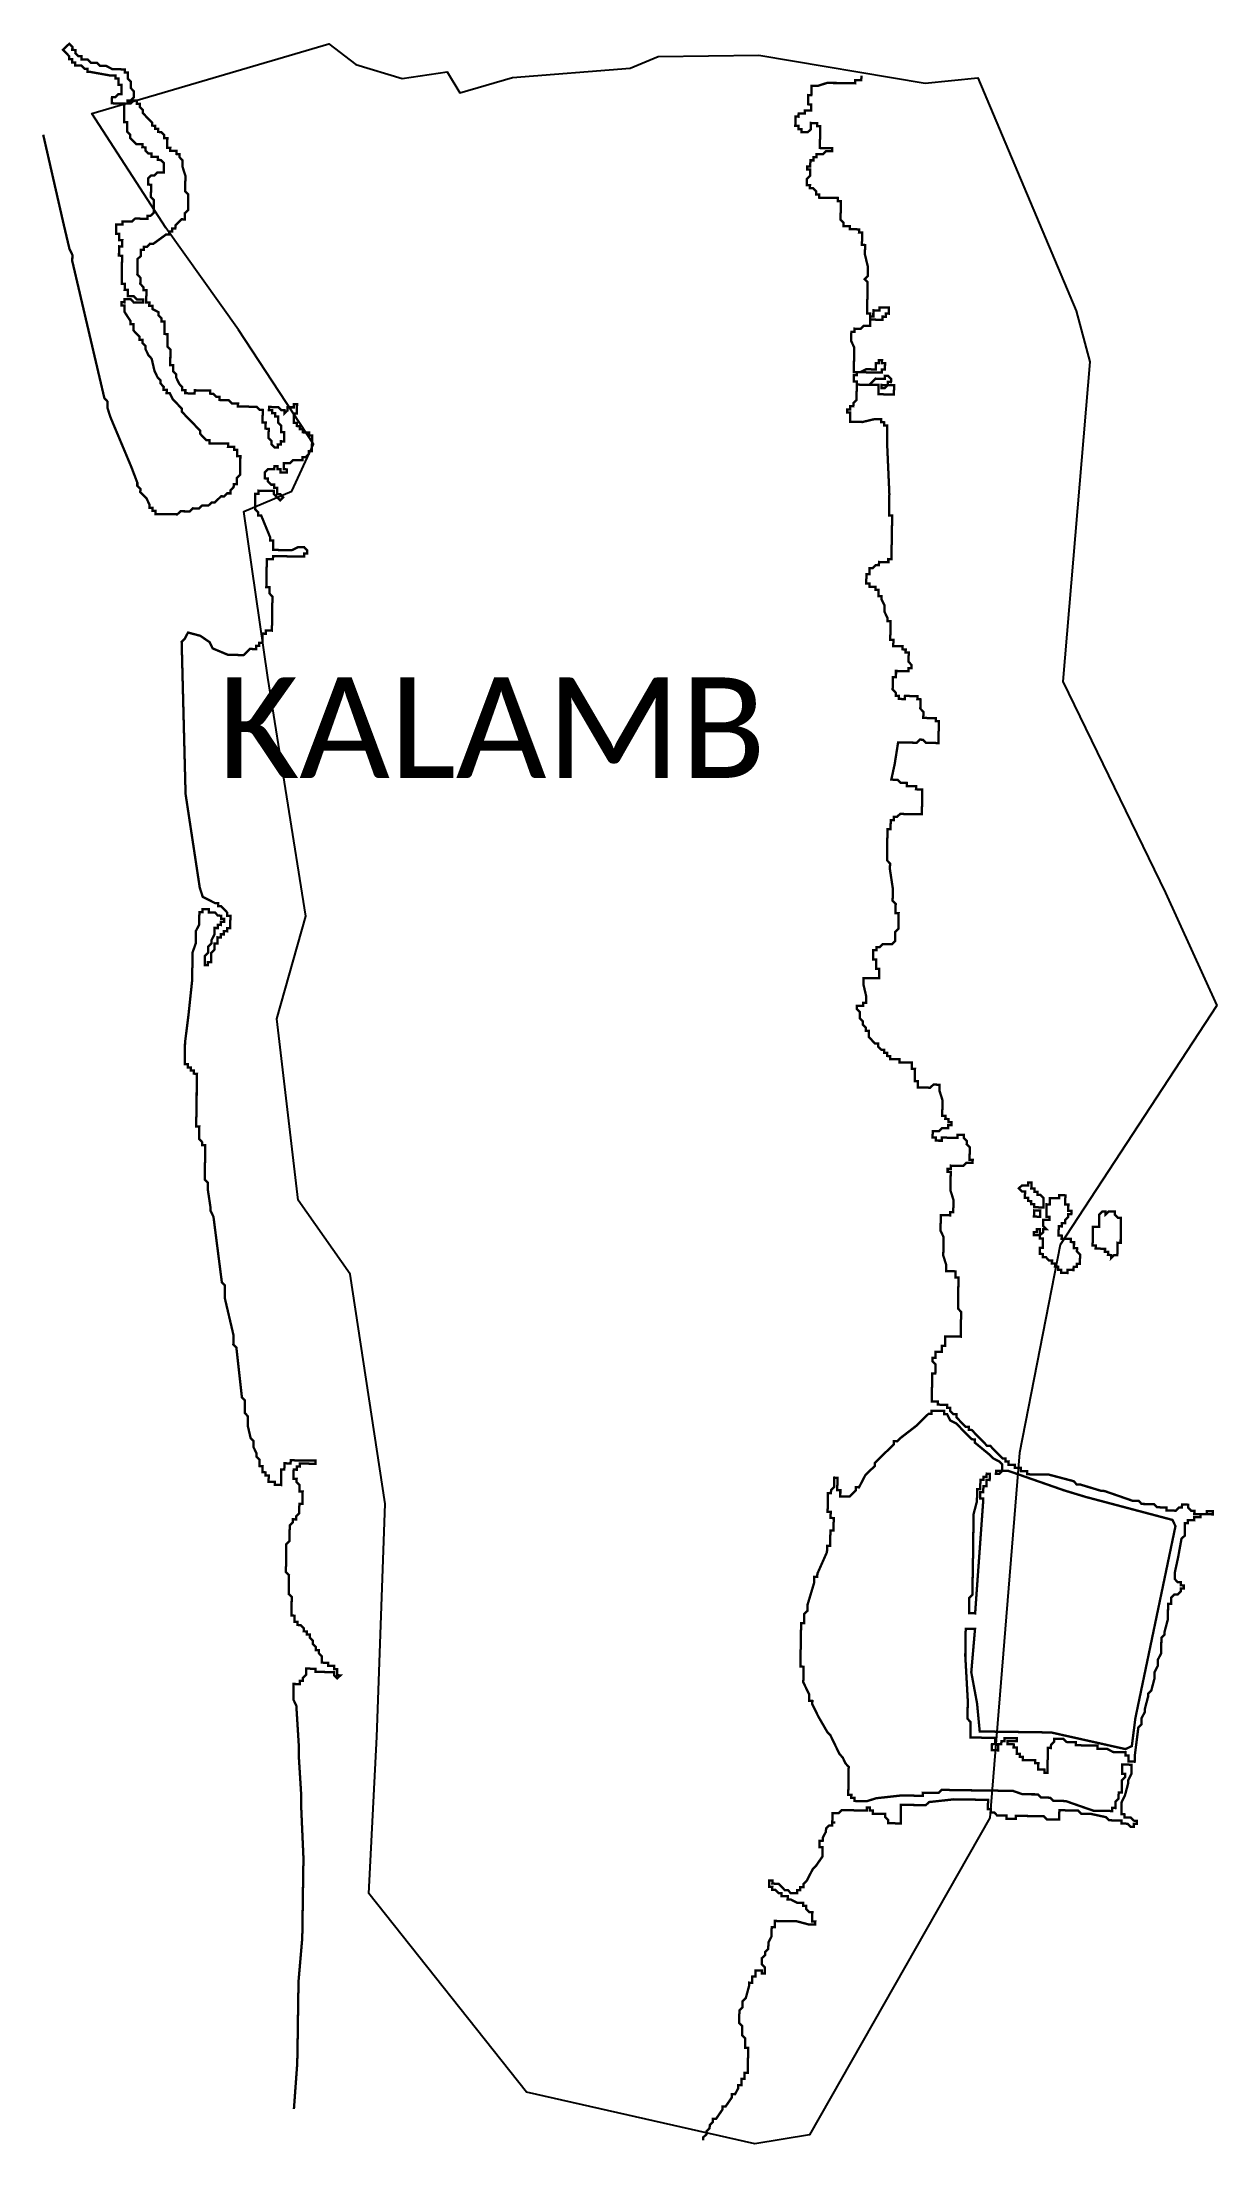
# Model space of a CAD drawing. Header units: metres. Extents: x 263795 to 266124, y 2146503 to 2154063.
# Drawn here: x 264621 to 266124, y 2146503 to 2149193 of the extents above; entities outside this region: 1.
import ezdxf

# ---------------------------------------------------------------- set-up
doc = ezdxf.new("R2010")
doc.units = ezdxf.units.M
for name, color, linetype in [('HIGH TIDE LINE', 6, 'Continuous'), ('village', 3, 'Continuous'), ('VILLAGE NAME', 250, 'Continuous')]:
    doc.layers.add(name, color=color, linetype=linetype)
doc.styles.get("Standard").update_dxf_attribs({"font": 'simplex.shx'})

msp = doc.modelspace()

# ---------------------------------------------------------------- texts
at = {"layer": 'VILLAGE NAME', "insert": (264846.1, 2148380), "char_height": 128.647, "attachment_point": 1}
msp.add_mtext_dynamic_manual_height_columns('{\\fCalibri|b0|i0|c0|p34;KALAMB}', width=1149.767, gutter_width=643.2, heights=[0], dxfattribs=at)

# ---------------------------------------------------------------- linework, layer by layer
at = {"layer": 'HIGH TIDE LINE', "lineweight": 0, "const_width": 3}
for points in [[(263796.4, 2154061)], [(265878.7, 2147713.8), (265878.7, 2147717.8), (265878.8, 2147721.8), (265874.8, 2147721.8), (265870.9, 2147725.9), (265874.9, 2147729.8), (265878.9, 2147729.7), (265882.9, 2147729.7), (265882.9, 2147733.6), (265886.9, 2147733.6), (265886.9, 2147729.6), (265886.8, 2147725.6), (265890.8, 2147725.6), (265890.7, 2147721.6), (265894.7, 2147721.5), (265894.6, 2147717.6), (265898.6, 2147717.5), (265902.5, 2147713.5), (265902.5, 2147709.5), (265902.4, 2147705.5), (265902.3, 2147701.6), (265898.4, 2147701.6), (265894.4, 2147701.7), (265890.4, 2147701.7), (265890.5, 2147705.7), (265886.5, 2147705.8), (265886.6, 2147709.7), (265882.6, 2147709.8), (265882.6, 2147713.8)], [(265905.4, 2147637.9), (265901.4, 2147637.9), (265901.5, 2147641.9), (265897.5, 2147642), (265897.5, 2147646), (265897.6, 2147649.9), (265901.6, 2147649.9), (265901.6, 2147653.8), (265901.7, 2147657.8), (265901.7, 2147661.8), (265897.8, 2147661.9), (265897.8, 2147665.8), (265893.9, 2147665.9), (265889.9, 2147665.9), (265889.9, 2147669.9), (265893.9, 2147669.9), (265894, 2147673.8), (265897.9, 2147673.8), (265897.9, 2147669.8), (265897.8, 2147665.8), (265901.9, 2147669.7), (265901.9, 2147673.7), (265905.9, 2147673.7), (265902, 2147677.7), (265902, 2147681.7), (265902.1, 2147685.6), (265906.1, 2147685.6), (265910.1, 2147685.5), (265910.1, 2147689.5), (265906.1, 2147689.6), (265906.2, 2147693.5), (265906.3, 2147697.5), (265906.3, 2147701.5), (265906.4, 2147705.5), (265910.3, 2147705.4), (265910.4, 2147709.4), (265910.5, 2147713.4), (265914.4, 2147713.3), (265918.4, 2147713.2), (265922.4, 2147713.2), (265922.4, 2147717.2), (265926.4, 2147717.1), (265930.4, 2147717), (265930.3, 2147713.1), (265930.3, 2147709.1), (265930.2, 2147705.1), (265934.2, 2147705.1), (265934.1, 2147701.1), (265934.1, 2147697.1), (265938.1, 2147697), (265938, 2147693.1), (265934, 2147693.1), (265934, 2147689.2), (265929.9, 2147685.2), (265929.9, 2147681.3), (265925.9, 2147681.3), (265925.8, 2147677.3), (265921.9, 2147677.4), (265921.8, 2147673.4), (265921.7, 2147669.5), (265921.7, 2147665.5), (265925.7, 2147665.4), (265925.6, 2147661.4), (265937.5, 2147661.3), (265937.5, 2147657.3), (265941.4, 2147657.2), (265941.4, 2147653.3), (265941.3, 2147649.3), (265945.3, 2147649.2), (265945.2, 2147645.2), (265949.2, 2147641.2), (265949.1, 2147637.2), (265949, 2147633.3), (265949, 2147629.3), (265945, 2147629.3), (265944.9, 2147625.4), (265941, 2147625.4), (265940.9, 2147621.4), (265936.9, 2147621.5), (265933, 2147621.6), (265932.9, 2147617.6), (265928.9, 2147617.7), (265924.9, 2147617.7), (265925, 2147621.7), (265921, 2147621.7), (265921.1, 2147625.7), (265917.1, 2147625.8), (265917.2, 2147629.8), (265913.2, 2147629.8), (265913.3, 2147633.8), (265909.3, 2147633.8)], [(265890.4, 2147697.8), (265890.3, 2147693.8), (265890.2, 2147689.8), (265894.2, 2147689.7), (265898.2, 2147689.7), (265898.2, 2147693.7), (265898.3, 2147697.6), (265894.3, 2147697.7)], [(265992.9, 2147640.6), (265996.8, 2147640.5), (265996.9, 2147644.5), (265997, 2147648.5), (265997, 2147652.4), (265997.1, 2147656.4), (266001.1, 2147656.3), (266001.1, 2147660.3), (266001.2, 2147664.3), (266001.2, 2147668.3), (266001.3, 2147672.2), (266001.4, 2147676.2), (266001.4, 2147680.2), (266001.5, 2147684.2), (266001.5, 2147688.1), (265997.6, 2147688.2), (265993.6, 2147692.2), (265993.7, 2147696.2), (265989.7, 2147696.3), (265985.8, 2147696.3), (265981.7, 2147692.4), (265981.8, 2147696.4), (265977.8, 2147696.5), (265973.8, 2147692.5), (265973.7, 2147688.6), (265973.6, 2147684.6), (265973.6, 2147680.6), (265973.5, 2147676.6), (265969.6, 2147676.7), (265965.6, 2147676.8), (265965.5, 2147672.8), (265965.5, 2147668.8), (265965.4, 2147664.8), (265965.3, 2147660.9), (265965.3, 2147656.9), (265965.2, 2147652.9), (265969.2, 2147652.8), (265969.1, 2147648.9), (265973.1, 2147648.8), (265977.1, 2147648.7), (265981.1, 2147648.7), (265981, 2147644.7), (265985, 2147644.7), (265984.9, 2147640.7), (265988.9, 2147640.6), (265988.8, 2147636.6)], [(265807.2, 2147182.1), (265815.1, 2147181.9), (265815.2, 2147185.9), (265825.2, 2147324.9), (265825.2, 2147328.9), (265821.3, 2147329), (265821.3, 2147332.9), (265821.4, 2147336.9), (265825.4, 2147336.9), (265825.4, 2147340.8), (265825.5, 2147344.8), (265829.5, 2147344.8), (265829.5, 2147348.7), (265829.6, 2147352.7), (265833.5, 2147352.6), (265833.7, 2147360.6), (265829.7, 2147360.7), (265829.6, 2147356.7), (265825.7, 2147356.7), (265825.6, 2147352.8), (265821.6, 2147352.8), (265821.6, 2147348.8), (265821.5, 2147344.9), (265821.4, 2147340.9), (265817.5, 2147341), (265817.4, 2147337), (265817.4, 2147333), (265817.3, 2147329), (265817.2, 2147325.1), (265813, 2147309.2), (265813, 2147305.2), (265812.9, 2147301.3), (265812.8, 2147297.3), (265812.4, 2147269.5), (265812.4, 2147265.5), (265812.3, 2147261.5), (265812.3, 2147257.5), (265812, 2147241.6), (265812, 2147237.7), (265811.9, 2147233.7), (265811.8, 2147229.7), (265811.5, 2147205.8), (265807.5, 2147201.9), (265807.4, 2147198), (265807.3, 2147194), (265807.3, 2147190)]]:
    msp.add_lwpolyline(points, close=True, dxfattribs=at)
for points in [[(264622.8, 2149074.8), (264648.8, 2148960.8), (264656.3, 2148928.9), (264660.1, 2148920.9), (264660, 2148912.9), (264701.1, 2148737.3), (264705, 2148733.3), (264704.9, 2148725.4), (264708.7, 2148713.4), (264735.6, 2148649.3), (264743.2, 2148629.3), (264743.2, 2148625.4), (264747.1, 2148621.3), (264747, 2148617.4), (264754.9, 2148609.3), (264758.7, 2148601.3), (264758.7, 2148597.3), (264762.7, 2148597.2), (264762.6, 2148593.3), (264766.6, 2148593.2), (264766.5, 2148589.2), (264794.3, 2148588.8), (264798.4, 2148592.7), (264810.3, 2148592.6), (264814.3, 2148596.5), (264822.3, 2148596.4), (264826.3, 2148600.3), (264834.3, 2148600.2), (264838.3, 2148604.1), (264842.3, 2148604), (264850.3, 2148611.9), (264854.3, 2148611.8), (264858.3, 2148615.7), (264862.3, 2148615.7), (264862.4, 2148619.6), (264866.4, 2148623.5), (264866.5, 2148627.5), (264870.4, 2148627.5), (264870.6, 2148635.4), (264874.6, 2148639.3), (264875, 2148663.2), (264871, 2148663.2), (264871.1, 2148671.2), (264867.1, 2148671.3), (264867.2, 2148675.2), (264859.2, 2148675.3), (264859.3, 2148679.3), (264835.4, 2148679.7), (264835.5, 2148683.6), (264831.5, 2148683.7), (264827.6, 2148687.7), (264823.7, 2148691.8), (264823.7, 2148695.8), (264812, 2148707.9), (264808.1, 2148711.9), (264800.3, 2148720), (264800.3, 2148723.9), (264796.4, 2148728), (264792.5, 2148732), (264788.6, 2148736), (264784.7, 2148744), (264780.7, 2148744.1), (264780.8, 2148748.1), (264776.8, 2148748.1), (264776.9, 2148752.1), (264773, 2148756.2), (264773, 2148760.1), (264769.1, 2148764.2), (264765.2, 2148772.2), (264761.5, 2148788.1), (264757.6, 2148792.2), (264753.7, 2148800.2), (264753.8, 2148804.2), (264749.9, 2148808.2), (264749.9, 2148812.2), (264746, 2148812.2), (264746, 2148816.2), (264742.1, 2148820.2), (264738.2, 2148824.3), (264738.3, 2148832.2), (264734.3, 2148832.3), (264734.4, 2148836.3), (264726.6, 2148848.3), (264726.7, 2148856.2), (264722.8, 2148856.3), (264722.8, 2148860.3), (264726.8, 2148860.2), (264726.9, 2148864.2), (264734.8, 2148864.1), (264738.7, 2148860), (264750.6, 2148859.9), (264750.7, 2148863.8), (264742.8, 2148864), (264738.8, 2148868), (264730.9, 2148868.1), (264731, 2148876.1), (264727, 2148876.1), (264727.1, 2148884.1), (264723.2, 2148884.1), (264723.7, 2148919.9), (264719.7, 2148920), (264719.9, 2148931.9), (264723.9, 2148931.8), (264724, 2148939.8), (264720, 2148939.9), (264720.1, 2148947.8), (264716.2, 2148947.9), (264716.3, 2148959.8), (264724.3, 2148959.7), (264724.4, 2148963.6), (264736.3, 2148963.5), (264740.3, 2148967.4), (264756.2, 2148967.2), (264756.3, 2148971.1), (264760.2, 2148971.1), (264764.3, 2148975), (264764.5, 2148990.9), (264760.6, 2148994.9), (264760.8, 2149010.8), (264756.9, 2149010.9), (264757, 2149018.8), (264761, 2149022.7), (264765, 2149022.7), (264769, 2149026.6), (264777, 2149026.5), (264777.1, 2149038.4), (264773.2, 2149042.4), (264769.3, 2149042.5), (264769.3, 2149046.5), (264761.4, 2149046.6), (264761.4, 2149050.6), (264757.5, 2149050.6), (264753.5, 2149054.7), (264753.6, 2149058.6), (264749.6, 2149058.7), (264749.7, 2149062.7), (264741.7, 2149062.8), (264737.8, 2149066.8), (264733.9, 2149070.9), (264734, 2149074.8), (264730, 2149078.9), (264730.2, 2149090.8), (264726.2, 2149090.9), (264726.6, 2149114.7), (264710.7, 2149115), (264710.8, 2149122.9), (264714.8, 2149122.8), (264718.8, 2149126.8), (264722.8, 2149126.7), (264723, 2149138.6), (264719, 2149138.7), (264719.1, 2149146.6), (264715.1, 2149146.7), (264715.2, 2149150.7), (264707.3, 2149150.8), (264683.5, 2149155.1), (264679.5, 2149155.2), (264679.5, 2149159.2), (264675.6, 2149159.2), (264671.7, 2149163.2), (264663.7, 2149163.4), (264663.8, 2149167.3), (264659.8, 2149167.4), (264659.8, 2149171.4), (264655.9, 2149171.4), (264655.9, 2149175.4), (264648.1, 2149183.5), (264656.2, 2149191.3), (264660.1, 2149187.3), (264660, 2149183.3), (264664, 2149183.2), (264663.9, 2149179.3), (264667.9, 2149175.2), (264671.8, 2149175.2), (264671.8, 2149171.2), (264679.7, 2149171.1), (264683.6, 2149167), (264691.6, 2149166.9), (264695.5, 2149162.9), (264703.5, 2149162.8), (264711.3, 2149158.7), (264727.2, 2149158.4), (264727.2, 2149154.5), (264731.2, 2149154.4), (264731, 2149146.5), (264735, 2149142.4), (264734.8, 2149134.5), (264738.8, 2149130.4), (264738.6, 2149122.5), (264734.6, 2149118.6), (264730.6, 2149118.6), (264730.6, 2149114.7), (264734.5, 2149114.6), (264738.6, 2149118.5), (264742.6, 2149118.5), (264742.5, 2149114.5), (264746.5, 2149114.4), (264746.4, 2149110.4), (264750.3, 2149106.4), (264750.3, 2149102.4), (264754.2, 2149098.4), (264758.1, 2149094.4), (264762, 2149090.3), (264762, 2149086.4), (264765.9, 2149086.3), (264765.9, 2149082.3), (264769.8, 2149082.3), (264769.8, 2149078.3), (264773.8, 2149078.2), (264777.7, 2149074.2), (264777.6, 2149070.2), (264781.6, 2149070.2), (264781.4, 2149058.2), (264785.4, 2149058.2), (264785.3, 2149054.2), (264793.3, 2149054.1), (264793.2, 2149050.1), (264797.2, 2149050), (264797.1, 2149046.1), (264801.1, 2149042), (264800.9, 2149034.1), (264804.7, 2149022.1), (264804.4, 2149002.2), (264808.4, 2148998.2), (264808.1, 2148978.3), (264804, 2148974.4), (264804, 2148970.4), (264803.9, 2148966.4), (264799.9, 2148966.5), (264795.9, 2148962.6), (264791.9, 2148958.7), (264791.8, 2148954.7), (264787.8, 2148954.8), (264787.8, 2148950.8), (264783.8, 2148950.8), (264783.7, 2148946.9), (264779.8, 2148946.9), (264763.7, 2148935.2), (264759.7, 2148935.3), (264755.7, 2148931.4), (264751.7, 2148931.4), (264751.6, 2148927.5), (264747.7, 2148927.5), (264747.6, 2148923.5), (264747.6, 2148919.6), (264743.5, 2148915.6), (264743.5, 2148911.7), (264743.4, 2148907.7), (264743.3, 2148903.7), (264743.3, 2148899.7), (264743.2, 2148895.8), (264747.1, 2148891.7), (264747.1, 2148887.8), (264747, 2148883.8), (264750.9, 2148879.7), (264750.9, 2148875.8), (264754.9, 2148875.7), (264754.8, 2148871.7), (264754.7, 2148867.8), (264754.7, 2148863.8), (264754.6, 2148859.8), (264758.6, 2148859.8), (264758.5, 2148855.8), (264762.5, 2148855.7), (264762.5, 2148851.7), (264770.3, 2148847.6), (264770.3, 2148843.7), (264774.2, 2148839.6), (264774.1, 2148835.7), (264778.1, 2148835.6), (264778.1, 2148831.6), (264778, 2148827.7), (264777.9, 2148823.7), (264777.9, 2148819.7), (264781.9, 2148819.6), (264781.8, 2148815.7), (264781.6, 2148803.7), (264785.5, 2148799.7), (264785.4, 2148787.8), (264785.3, 2148783.8), (264785.2, 2148779.8), (264789.2, 2148779.8), (264789.2, 2148775.8), (264789.1, 2148771.8), (264793, 2148767.8), (264793, 2148763.8), (264796.8, 2148755.8), (264800.7, 2148751.8), (264800.7, 2148747.8), (264804.6, 2148747.7), (264804.6, 2148743.8), (264808.6, 2148743.7), (264812.5, 2148743.6), (264816.5, 2148743.6), (264816.6, 2148747.6), (264820.5, 2148747.5), (264824.5, 2148747.4), (264828.5, 2148747.4), (264832.5, 2148747.3), (264836.4, 2148747.3), (264836.4, 2148743.3), (264840.4, 2148743.2), (264844.3, 2148739.2), (264848.2, 2148739.1), (264848.2, 2148735.2), (264852.2, 2148735.1), (264860.1, 2148735), (264864, 2148730.9), (264868, 2148730.9), (264872, 2148730.8), (264871.9, 2148726.8), (264875.9, 2148726.8), (264879.9, 2148726.7), (264883.8, 2148726.7), (264887.8, 2148726.6), (264891.8, 2148726.6), (264895.8, 2148726.5), (264899.7, 2148722.5), (264903.7, 2148722.4), (264903.6, 2148718.4), (264903.5, 2148714.5), (264903.5, 2148710.5), (264903.4, 2148706.5), (264907.4, 2148706.4), (264907.3, 2148702.5), (264907.3, 2148698.5), (264911.3, 2148698.4), (264911.2, 2148694.5), (264911.1, 2148690.5), (264911.1, 2148686.5), (264915, 2148682.5), (264914.9, 2148678.5), (264918.9, 2148674.5), (264922.8, 2148674.4), (264922.9, 2148678.4), (264926.9, 2148678.3), (264926.9, 2148682.3), (264930.9, 2148682.2), (264931, 2148686.2), (264931, 2148690.2), (264931.1, 2148694.2), (264927.1, 2148694.2), (264927.2, 2148698.2), (264927.2, 2148702.2), (264923.3, 2148706.2), (264923.4, 2148710.2), (264923.4, 2148714.2), (264919.4, 2148714.2), (264919.5, 2148718.2), (264915.5, 2148718.2), (264915.6, 2148722.2), (264911.6, 2148722.3), (264911.7, 2148726.3), (264915.6, 2148726.2), (264919.6, 2148726.1), (264923.6, 2148726.1), (264927.5, 2148722), (264931.5, 2148722), (264931.4, 2148718), (264935.5, 2148721.9), (264935.5, 2148725.9), (264939.5, 2148725.8), (264943.5, 2148725.8), (264943.5, 2148729.8), (264947.5, 2148729.7), (264947.4, 2148725.7), (264947.4, 2148721.8), (264947.3, 2148717.8), (264943.4, 2148717.8), (264943.3, 2148713.9), (264943.2, 2148709.9), (264943.2, 2148705.9), (264947.1, 2148705.9), (264947.1, 2148701.9), (264951.1, 2148701.8), (264951, 2148697.8), (264955, 2148697.8), (264954.9, 2148693.8), (264958.9, 2148693.7), (264962.9, 2148693.7), (264962.8, 2148689.7), (264966.8, 2148689.7), (264966.7, 2148685.7), (264966.7, 2148681.7), (264966.6, 2148677.7), (264966.6, 2148673.8), (264966.5, 2148669.8), (264962.5, 2148669.8), (264962.5, 2148665.9), (264958.4, 2148661.9), (264954.4, 2148662), (264954.4, 2148658), (264950.4, 2148658.1), (264946.4, 2148658.1), (264942.5, 2148658.2), (264938.4, 2148654.3), (264934.5, 2148654.3), (264930.5, 2148654.4), (264930.4, 2148650.4), (264930.4, 2148646.5), (264934.3, 2148646.4), (264934.3, 2148642.4), (264930.3, 2148642.5), (264926.3, 2148642.5), (264926.4, 2148646.5), (264922.4, 2148646.6), (264922.5, 2148650.5), (264918.5, 2148650.6), (264918.4, 2148646.6), (264914.5, 2148646.7), (264910.5, 2148646.7), (264906.5, 2148642.8), (264906.4, 2148638.9), (264906.3, 2148634.9), (264910.3, 2148634.8), (264910.3, 2148630.8), (264914.2, 2148626.8), (264918.1, 2148626.8), (264918.1, 2148622.8), (264922.1, 2148622.7), (264922, 2148618.7), (264921.9, 2148614.8), (264925.9, 2148614.7), (264929.8, 2148610.7), (264925.8, 2148606.8), (264918, 2148614.8), (264918, 2148618.8), (264914.1, 2148618.9), (264910.1, 2148618.9), (264906.1, 2148619), (264902.1, 2148619), (264898.2, 2148619.1), (264898.1, 2148615.1), (264894.1, 2148615.2), (264894.1, 2148611.2), (264893.9, 2148603.3), (264893.9, 2148599.3), (264893.8, 2148595.3), (264897.7, 2148591.3), (264897.7, 2148587.3), (264901.7, 2148587.2), (264913.2, 2148559.2), (264913.1, 2148555.3), (264917.1, 2148555.2), (264917, 2148551.2), (264917, 2148547.2), (264916.9, 2148543.3), (264920.9, 2148543.2), (264940.8, 2148542.9), (264948.8, 2148546.8), (264952.7, 2148546.7), (264956.7, 2148546.7), (264960.6, 2148542.6), (264960.6, 2148538.6), (264956.6, 2148538.7), (264956.5, 2148534.7), (264952.6, 2148534.8), (264948.6, 2148534.8), (264944.6, 2148534.9), (264940.6, 2148535), (264936.7, 2148535), (264932.7, 2148535.1), (264928.7, 2148535.1), (264924.7, 2148535.2), (264920.8, 2148535.3), (264916.8, 2148535.3), (264916.7, 2148531.3), (264912.8, 2148531.4), (264908.8, 2148531.5), (264908.7, 2148527.5), (264908.7, 2148523.5), (264908.6, 2148519.5), (264908.5, 2148515.6), (264908.5, 2148511.6), (264908.4, 2148507.6), (264908.4, 2148503.6), (264908.3, 2148499.7), (264908.2, 2148495.7), (264912.2, 2148495.6), (264912.2, 2148491.6), (264912.1, 2148487.7), (264916, 2148483.6), (264916, 2148479.7), (264915.9, 2148475.7), (264915.8, 2148471.7), (264915.8, 2148467.7), (264915.7, 2148463.8), (264915.7, 2148459.8), (264915.6, 2148455.8), (264915.5, 2148451.8), (264915.5, 2148447.9), (264915.4, 2148443.9), (264915.4, 2148439.9), (264911.4, 2148440), (264907.4, 2148440), (264907.4, 2148436), (264903.4, 2148436.1), (264903.3, 2148432.1), (264903.3, 2148428.2), (264903.2, 2148424.2), (264899.2, 2148424.2), (264899.2, 2148420.3), (264895.2, 2148420.3), (264895.1, 2148416.3), (264891.2, 2148416.4), (264887.2, 2148416.5), (264883.2, 2148412.5), (264879.1, 2148408.6), (264875.2, 2148408.7), (264859.3, 2148408.9), (264839.5, 2148417.2), (264835.6, 2148425.2), (264823.8, 2148433.3), (264808, 2148437.5), (264803.9, 2148429.6), (264799.9, 2148425.7), (264804.9, 2148230.8), (264823, 2148111.2), (264826.8, 2148099.2), (264842.6, 2148091.1), (264846.6, 2148091), (264846.5, 2148087), (264850.5, 2148087), (264854.4, 2148082.9), (264858.3, 2148078.9), (264858.3, 2148074.9), (264862.2, 2148074.9), (264862.2, 2148070.9), (264862.1, 2148066.9), (264862.1, 2148062.9), (264862, 2148059), (264858, 2148059), (264858, 2148055), (264854, 2148055.1), (264853.9, 2148051.1), (264850, 2148051.2), (264849.9, 2148047.2), (264845.9, 2148047.3), (264845.9, 2148043.3), (264845.8, 2148039.3), (264841.8, 2148039.4), (264841.8, 2148035.4), (264841.7, 2148031.4), (264837.7, 2148027.5), (264837.6, 2148023.5), (264837.6, 2148019.6), (264837.5, 2148015.6), (264833.5, 2148015.6), (264833.5, 2148011.7), (264829.5, 2148011.7), (264829.6, 2148015.7), (264829.6, 2148019.7), (264829.7, 2148023.7), (264833.7, 2148027.6), (264833.8, 2148031.5), (264833.8, 2148035.5), (264837.9, 2148039.4), (264837.9, 2148043.4), (264842, 2148051.3), (264842.1, 2148055.3), (264842.1, 2148059.3), (264846.1, 2148059.2), (264846.2, 2148063.2), (264850.1, 2148063.1), (264850.2, 2148067.1), (264854.2, 2148067), (264854.2, 2148071), (264850.3, 2148071.1), (264850.3, 2148075), (264846.3, 2148075.1), (264842.4, 2148079.1), (264838.5, 2148079.2), (264834.5, 2148079.2), (264834.5, 2148083.2), (264830.6, 2148083.3), (264826.6, 2148083.3), (264826.5, 2148079.4), (264822.6, 2148079.4), (264822.5, 2148075.5), (264822.4, 2148071.5), (264822.4, 2148067.5), (264822.3, 2148063.5), (264818.2, 2148055.6), (264818, 2148043.7), (264818, 2148039.7), (264813.8, 2148027.9), (264813.8, 2148023.9), (264813.7, 2148019.9), (264813.7, 2148015.9), (264813.4, 2148000), (264813.4, 2147996.1), (264813.3, 2147992.1), (264808.7, 2147948.4), (264804.2, 2147912.7), (264804.1, 2147904.7), (264803.9, 2147896.8), (264803.9, 2147892.8), (264803.8, 2147888.8), (264803.8, 2147884.9), (264807.7, 2147884.8), (264807.7, 2147880.8), (264811.7, 2147880.8), (264811.6, 2147876.8), (264815.6, 2147876.7), (264815.5, 2147872.8), (264819.5, 2147872.7), (264819.4, 2147868.7), (264819.4, 2147864.7), (264819.3, 2147860.8), (264819.3, 2147856.8), (264819.2, 2147852.8), (264819.1, 2147848.8), (264819.1, 2147844.9), (264819, 2147840.9), (264819, 2147836.9), (264818.9, 2147832.9), (264818.8, 2147829), (264818.8, 2147825), (264818.6, 2147813.1), (264818.5, 2147805.1), (264822.5, 2147805.1), (264822.4, 2147801.1), (264822.3, 2147797.1), (264822.3, 2147793.1), (264822.2, 2147789.2), (264826.1, 2147785.1), (264826.1, 2147781.1), (264830.1, 2147781.1), (264830, 2147777.1), (264829.8, 2147761.2), (264829.4, 2147737.4), (264833.3, 2147733.3), (264833.3, 2147729.3), (264833.2, 2147725.4), (264836.8, 2147701.5), (264836.8, 2147697.5), (264840.6, 2147689.5), (264851.3, 2147605.8), (264855.2, 2147601.8), (264855.2, 2147597.8), (264855.1, 2147593.8), (264855, 2147589.8), (264855, 2147585.9), (264866.2, 2147538), (264866.1, 2147534), (264866.1, 2147530), (264866, 2147526.1), (264869.9, 2147522), (264877, 2147458.3), (264880.9, 2147454.3), (264880.8, 2147450.3), (264880.7, 2147446.3), (264880.7, 2147442.3), (264880.6, 2147438.4), (264884.5, 2147434.3), (264884.4, 2147422.4), (264888.1, 2147406.4), (264892, 2147402.4), (264892, 2147398.4), (264891.9, 2147394.5), (264895.8, 2147386.4), (264895.7, 2147382.5), (264899.6, 2147378.4), (264899.6, 2147374.5), (264899.5, 2147370.5), (264903.5, 2147370.4), (264903.4, 2147366.4), (264903.4, 2147362.5), (264907.3, 2147362.4), (264907.3, 2147358.4), (264911.3, 2147358.4), (264911.2, 2147354.4), (264911.1, 2147350.4), (264915.1, 2147350.4), (264919.1, 2147350.3), (264919, 2147346.3), (264923, 2147346.3), (264927, 2147346.2), (264927, 2147350.2), (264927.1, 2147354.2), (264927.2, 2147358.1), (264927.2, 2147362.1), (264927.3, 2147366.1), (264931.2, 2147366), (264931.3, 2147370), (264931.4, 2147374), (264935.3, 2147373.9), (264939.3, 2147373.9), (264939.4, 2147377.8), (264943.3, 2147377.8), (264947.3, 2147377.7), (264951.3, 2147377.7), (264955.3, 2147377.6), (264959.2, 2147377.5), (264963.2, 2147377.5), (264967.2, 2147377.4), (264971.2, 2147377.4), (264971.1, 2147373.4), (264967.1, 2147373.5), (264963.2, 2147373.5), (264959.2, 2147373.6), (264955.2, 2147373.6), (264951.2, 2147373.7), (264951.2, 2147369.7), (264947.2, 2147369.8), (264947.1, 2147365.8), (264943.2, 2147365.9), (264943.1, 2147361.9), (264943.1, 2147357.9), (264943, 2147353.9), (264947, 2147353.9), (264946.9, 2147349.9), (264950.8, 2147345.9), (264950.8, 2147341.9), (264950.7, 2147337.9), (264954.7, 2147337.9), (264954.6, 2147333.9), (264954.6, 2147329.9), (264954.5, 2147325.9), (264954.4, 2147322), (264950.5, 2147322), (264950.4, 2147318), (264950.4, 2147314.1), (264950.3, 2147310.1), (264946.3, 2147306.2), (264946.2, 2147302.2), (264942.2, 2147302.3), (264942.2, 2147298.3), (264938.1, 2147294.4), (264938.1, 2147290.4), (264938, 2147286.4), (264938, 2147282.4), (264937.9, 2147278.5), (264937.8, 2147274.5), (264933.8, 2147270.6), (264933.7, 2147266.6), (264933.6, 2147258.6), (264933.6, 2147254.7), (264933.5, 2147250.7), (264933.4, 2147242.7), (264933.3, 2147238.8), (264933.3, 2147234.8), (264937.2, 2147230.7), (264937.1, 2147226.8), (264937.1, 2147222.8), (264937, 2147218.8), (264936.9, 2147210.9), (264936.8, 2147206.9), (264940.7, 2147202.9), (264940.6, 2147194.9), (264940.6, 2147190.9), (264940.5, 2147187), (264940.5, 2147183), (264940.4, 2147179), (264944.4, 2147178.9), (264944.3, 2147175), (264944.3, 2147171), (264948.2, 2147170.9), (264948.2, 2147167), (264952.1, 2147166.9), (264956.1, 2147162.9), (264956, 2147158.9), (264960, 2147158.8), (264959.9, 2147154.9), (264963.9, 2147154.8), (264963.8, 2147150.8), (264967.7, 2147146.8), (264967.7, 2147142.8), (264971.6, 2147138.8), (264971.5, 2147134.8), (264975.5, 2147134.7), (264975.5, 2147130.8), (264979.4, 2147126.7), (264979.3, 2147122.8), (264979.3, 2147118.8), (264983.2, 2147118.7), (264987.2, 2147118.7), (264987.2, 2147114.7), (264991.1, 2147114.6), (264995.1, 2147114.6), (264995, 2147110.6), (264999, 2147110.5), (264999, 2147106.6), (264998.9, 2147102.6), (265002.9, 2147102.5), (264998.8, 2147098.6), (264994.9, 2147102.6), (264995, 2147106.6), (264991, 2147106.7), (264987, 2147106.7), (264983.1, 2147106.8), (264979.1, 2147106.9), (264975.1, 2147106.9), (264971.1, 2147107), (264971.2, 2147111), (264967.2, 2147111), (264963.2, 2147111.1), (264959.3, 2147111.1), (264959.2, 2147107.2), (264959.1, 2147103.2), (264955.1, 2147099.3), (264955.1, 2147095.3), (264951.1, 2147095.3), (264951, 2147091.4), (264947, 2147091.4), (264943.1, 2147091.5), (264943, 2147087.5), (264943, 2147083.5), (264942.8, 2147071.6), (264946.6, 2147063.6), (264949.8, 2147011.9), (264949.8, 2147007.9), (264949.7, 2147003.9), (264949.7, 2146999.9), (264952.9, 2146948.2), (264952.8, 2146944.2), (264952.7, 2146936.3), (264955.7, 2146868.6), (264955.6, 2146864.6), (264955.6, 2146860.7), (264955.5, 2146856.7), (264954.4, 2146781.2), (264954.3, 2146777.2), (264954.3, 2146773.2), (264954.2, 2146769.2), (264954.1, 2146765.3), (264949.3, 2146709.7), (264949.3, 2146705.7), (264949.2, 2146701.7), (264949.2, 2146697.7), (264949.1, 2146693.8), (264948.2, 2146630.1), (264948.1, 2146626.2), (264948, 2146622.2), (264947.8, 2146606.3), (264943.5, 2146547.3)], [(265467.2, 2146507.1), (265467.2, 2146511.1), (265471.2, 2146515), (265471.3, 2146519), (265475.3, 2146522.9), (265475.4, 2146526.9), (265479.4, 2146530.8), (265479.5, 2146534.8), (265483.5, 2146534.7), (265491.6, 2146546.5), (265491.7, 2146550.5), (265495.6, 2146550.4), (265503.8, 2146562.3), (265503.8, 2146566.2), (265507.8, 2146566.2), (265511.9, 2146574.1), (265511.9, 2146578), (265515.9, 2146578), (265516, 2146582), (265516, 2146585.9), (265520, 2146585.9), (265520.1, 2146589.9), (265520.1, 2146593.8), (265524.1, 2146593.8), (265524.2, 2146597.7), (265524.2, 2146601.7), (265524.3, 2146605.7), (265524.3, 2146609.7), (265524.4, 2146613.6), (265524.5, 2146617.6), (265524.5, 2146621.6), (265524.6, 2146625.6), (265520.6, 2146625.6), (265520.7, 2146629.6), (265520.8, 2146637.6), (265516.9, 2146641.6), (265516.9, 2146645.6), (265517, 2146653.5), (265513.1, 2146657.6), (265513.2, 2146661.5), (265513.2, 2146665.5), (265513.3, 2146669.5), (265513.4, 2146673.5), (265517.4, 2146677.4), (265517.5, 2146681.3), (265517.5, 2146685.3), (265521.5, 2146689.2), (265525.8, 2146705.1), (265525.8, 2146709.1), (265529.8, 2146709), (265529.8, 2146713), (265529.9, 2146716.9), (265533.9, 2146716.9), (265533.9, 2146720.9), (265534, 2146724.8), (265538, 2146724.8), (265541.9, 2146724.7), (265541.9, 2146720.7), (265545.9, 2146720.7), (265545.9, 2146724.7), (265546, 2146728.6), (265542.1, 2146732.7), (265542.1, 2146736.7), (265542.2, 2146740.6), (265546.2, 2146744.5), (265546.3, 2146748.5), (265550.3, 2146752.4), (265550.4, 2146756.4), (265550.4, 2146760.4), (265554.5, 2146768.3), (265554.6, 2146776.2), (265554.7, 2146780.2), (265558.7, 2146780.1), (265558.7, 2146784.1), (265558.8, 2146788.1), (265562.8, 2146788), (265566.7, 2146788), (265570.7, 2146787.9), (265574.7, 2146787.9), (265578.7, 2146787.8), (265582.6, 2146787.7), (265586.6, 2146787.7), (265602.5, 2146783.5), (265606.4, 2146783.4), (265610.4, 2146783.4), (265610.5, 2146787.3), (265606.5, 2146787.4), (265606.6, 2146791.4), (265606.6, 2146795.3), (265606.7, 2146799.3), (265602.7, 2146799.4), (265598.8, 2146803.4), (265598.8, 2146807.4), (265594.9, 2146807.4), (265594.9, 2146811.4), (265590.9, 2146811.5), (265587, 2146811.5), (265579.1, 2146815.6), (265575.1, 2146815.7), (265575.2, 2146819.7), (265571.2, 2146819.7), (265567.2, 2146819.8), (265567.3, 2146823.8), (265563.3, 2146823.8), (265559.4, 2146827.9), (265555.4, 2146827.9), (265555.5, 2146831.9), (265551.5, 2146831.9), (265551.6, 2146835.9), (265551.6, 2146839.9), (265555.6, 2146839.8), (265555.5, 2146835.9), (265559.5, 2146835.8), (265563.5, 2146835.7), (265567.4, 2146831.7), (265571.3, 2146827.7), (265575.3, 2146827.6), (265579.2, 2146823.6), (265583.2, 2146823.5), (265587.1, 2146823.5), (265587.2, 2146827.4), (265591.2, 2146827.4), (265591.2, 2146831.4), (265595.2, 2146831.3), (265595.3, 2146835.3), (265599.3, 2146839.2), (265603.4, 2146847.1), (265607.5, 2146855), (265611.5, 2146858.9), (265619.7, 2146870.7), (265619.7, 2146874.7), (265619.8, 2146878.6), (265619.8, 2146882.6), (265615.9, 2146882.7), (265615.9, 2146886.7), (265616, 2146890.6), (265619.9, 2146890.6), (265620, 2146894.6), (265624.1, 2146902.4), (265624.2, 2146906.4), (265628.2, 2146910.3), (265632.2, 2146910.3), (265632.2, 2146914.3), (265636.2, 2146914.2), (265632.2, 2146914.3), (265632.3, 2146918.2), (265632.3, 2146922.2), (265632.4, 2146926.2), (265636.4, 2146926.1), (265640.4, 2146926.1), (265644.4, 2146930), (265656.3, 2146929.8), (265660.3, 2146929.7), (265672.2, 2146929.6), (265676.2, 2146929.5), (265676.2, 2146933.5), (265680.2, 2146933.4), (265680.2, 2146929.4), (265684.1, 2146929.4), (265684.1, 2146925.4), (265688.1, 2146925.4), (265692, 2146925.3), (265696, 2146925.2), (265700, 2146925.2), (265699.9, 2146921.2), (265703.8, 2146917.2), (265703.8, 2146913.2), (265707.8, 2146913.1), (265711.7, 2146913.1), (265715.7, 2146913), (265719.7, 2146913), (265719.7, 2146916.9), (265719.8, 2146920.9), (265719.9, 2146924.9), (265719.9, 2146928.9), (265720, 2146932.8), (265720, 2146936.8), (265724, 2146936.7), (265728, 2146936.7), (265732, 2146936.6), (265739.9, 2146936.5), (265743.9, 2146936.5), (265747.9, 2146936.4), (265751.8, 2146936.3), (265755.9, 2146940.3), (265787.7, 2146943.8), (265791.7, 2146943.7), (265795.7, 2146943.6), (265807.6, 2146943.5), (265819.5, 2146943.3), (265823.5, 2146943.2), (265827.5, 2146943.2), (265831.4, 2146943.1), (265831.4, 2146939.1), (265831.3, 2146935.2), (265831.3, 2146931.2), (265835.2, 2146931.1), (265835.2, 2146927.1), (265839.2, 2146927.1), (265843.1, 2146923.1), (265847.1, 2146923), (265851, 2146922.9), (265855, 2146922.9), (265854.9, 2146918.9), (265858.9, 2146918.8), (265862.9, 2146918.8), (265866.9, 2146918.7), (265866.9, 2146922.7), (265870.9, 2146922.6), (265874.9, 2146922.6), (265878.8, 2146922.5), (265886.8, 2146922.4), (265890.8, 2146922.3), (265898.7, 2146922.2), (265902.7, 2146922.2), (265906.6, 2146918.1), (265910.6, 2146918.1), (265914.6, 2146918), (265918.5, 2146918), (265922.5, 2146917.9), (265922.6, 2146921.9), (265922.6, 2146925.8), (265922.7, 2146929.8), (265926.7, 2146929.8), (265930.6, 2146929.7), (265934.6, 2146929.6), (265942.6, 2146929.5), (265946.5, 2146929.5), (265950.5, 2146925.4), (265958.4, 2146925.3), (265962.4, 2146925.3), (265982.2, 2146921), (265986.1, 2146917), (265994.1, 2146916.8), (265998, 2146916.8), (266002, 2146916.7), (266002, 2146912.7), (266005.9, 2146912.7), (266009.9, 2146912.6), (266013.8, 2146908.6), (266017.8, 2146908.5), (266017.9, 2146912.5), (266021.8, 2146912.4), (266021.9, 2146916.4), (266017.9, 2146916.5), (266014, 2146920.5), (266010, 2146920.6), (266006, 2146920.6), (266006.1, 2146924.6), (266002.1, 2146924.7), (266002.2, 2146928.6), (266002.2, 2146932.6), (266002.3, 2146936.6), (266002.4, 2146940.6), (266006.5, 2146948.5), (266010.7, 2146964.3), (266010.7, 2146968.3), (266014.8, 2146976.2), (266014.9, 2146980.1), (266014.9, 2146984.1), (266015, 2146988.1), (266011, 2146988.2), (266007, 2146988.2), (266003.1, 2146988.3), (266003, 2146984.3), (266003, 2146980.3), (266002.9, 2146976.4), (266006.9, 2146976.3), (266006.8, 2146972.3), (266002.8, 2146968.4), (266002.7, 2146964.4), (266002.7, 2146960.4), (266002.6, 2146956.5), (266002.5, 2146952.5), (265998.6, 2146952.6), (265998.5, 2146948.6), (265998.5, 2146944.6), (265994.4, 2146940.7), (265994.4, 2146936.7), (265994.3, 2146932.7), (265990.3, 2146932.8), (265990.3, 2146928.8), (265986.3, 2146928.9), (265982.3, 2146928.9), (265978.3, 2146929), (265974.4, 2146929.1), (265970.4, 2146929.1), (265966.4, 2146929.2), (265954.5, 2146933.3), (265930.8, 2146941.6), (265926.8, 2146941.7), (265922.9, 2146941.8), (265918.9, 2146941.8), (265914.9, 2146941.9), (265911, 2146945.9), (265899.1, 2146946.1), (265895.2, 2146950.1), (265891.2, 2146950.2), (265887.2, 2146950.2), (265883.2, 2146950.3), (265879.3, 2146950.4), (265875.3, 2146950.4), (265863.4, 2146954.6), (265843.5, 2146954.9), (265839.6, 2146954.9), (265835.6, 2146955), (265831.6, 2146955), (265819.7, 2146955.2), (265803.8, 2146955.4), (265799.8, 2146955.5), (265795.8, 2146955.6), (265791.9, 2146955.6), (265783.9, 2146955.7), (265779.9, 2146955.8), (265776, 2146955.9), (265772, 2146955.9), (265768, 2146952), (265756, 2146952.2), (265752.1, 2146952.2), (265748.1, 2146952.3), (265748, 2146948.3), (265744.1, 2146948.4), (265728.2, 2146948.6), (265724.2, 2146948.7), (265720.2, 2146948.7), (265688.3, 2146945.2), (265676.4, 2146941.4), (265672.4, 2146941.5), (265668.4, 2146941.6), (265664.4, 2146941.6), (265660.5, 2146941.7), (265660.5, 2146945.6), (265656.5, 2146945.7), (265656.6, 2146949.7), (265652.6, 2146949.7), (265652.7, 2146953.7), (265652.8, 2146961.7), (265652.9, 2146969.6), (265653, 2146977.6), (265653.1, 2146981.5), (265653.2, 2146985.5), (265649.2, 2146989.6), (265645.4, 2146997.6), (265641.5, 2147001.6), (265629.9, 2147025.6), (265626, 2147029.7), (265614.4, 2147049.7), (265606.6, 2147065.7), (265606.7, 2147069.7), (265602.7, 2147069.8), (265602.8, 2147073.7), (265602.8, 2147077.7), (265595.1, 2147093.7), (265595.2, 2147097.7), (265595.3, 2147101.7), (265595.3, 2147105.7), (265595.4, 2147109.6), (265595.4, 2147113.6), (265591.5, 2147113.7), (265591.5, 2147117.7), (265591.7, 2147133.6), (265591.8, 2147137.5), (265591.9, 2147141.5), (265592, 2147153.4), (265592.1, 2147157.4), (265592.2, 2147161.4), (265592.2, 2147165.4), (265592.3, 2147169.3), (265596.3, 2147169.3), (265596.3, 2147173.3), (265596.4, 2147177.2), (265596.4, 2147181.2), (265600.5, 2147185.1), (265600.5, 2147189.1), (265600.6, 2147193.1), (265608.9, 2147220.8), (265609, 2147224.8), (265609.1, 2147228.7), (265613, 2147228.7), (265613.1, 2147232.6), (265625.4, 2147260.3), (265625.5, 2147264.3), (265625.6, 2147268.3), (265629.5, 2147268.2), (265629.6, 2147272.2), (265629.6, 2147276.1), (265629.8, 2147288.1), (265633.8, 2147288), (265633.9, 2147292), (265633.9, 2147296), (265634, 2147299.9), (265634, 2147303.9), (265630.1, 2147304), (265630.1, 2147307.9), (265630.2, 2147311.9), (265626.2, 2147312), (265626.3, 2147316), (265626.3, 2147319.9), (265626.4, 2147323.9), (265626.4, 2147327.9), (265626.5, 2147331.9), (265626.6, 2147335.8), (265630.5, 2147335.8), (265630.6, 2147339.8), (265634.6, 2147343.7), (265634.7, 2147347.6), (265634.7, 2147351.6), (265634.8, 2147355.6), (265638.8, 2147355.5), (265638.7, 2147351.6), (265638.7, 2147347.6), (265638.6, 2147343.6), (265638.5, 2147339.6), (265642.5, 2147339.6), (265642.5, 2147335.6), (265642.4, 2147331.6), (265646.4, 2147331.6), (265650.3, 2147331.5), (265654.3, 2147331.4), (265658.4, 2147335.4), (265662.4, 2147339.3), (265662.4, 2147343.3), (265666.4, 2147343.2), (265674.6, 2147359), (265678.6, 2147362.9), (265682.7, 2147366.8), (265686.7, 2147370.7), (265686.8, 2147374.7), (265706.9, 2147394.3), (265711, 2147398.2), (265711, 2147402.2), (265715, 2147402.1), (265719, 2147406), (265739.2, 2147421.6), (265751.3, 2147433.4), (265755.3, 2147437.3), (265759.3, 2147437.3), (265759.3, 2147441.2), (265763.3, 2147441.2), (265767.3, 2147441.1), (265771.2, 2147441.1), (265775.2, 2147441), (265775.2, 2147437), (265779.1, 2147437), (265783, 2147428.9), (265790.9, 2147424.9), (265806.5, 2147408.7), (265810.5, 2147404.7), (265814.4, 2147404.6), (265814.4, 2147400.6), (265834, 2147384.5), (265837.9, 2147380.4), (265845.8, 2147376.3), (265849.7, 2147372.3), (265849.7, 2147368.3), (265849.6, 2147364.3), (265845.6, 2147364.4), (265841.7, 2147364.5), (265841.6, 2147360.5), (265845.6, 2147360.4), (265849.6, 2147364.3), (265853.6, 2147364.3), (265857.6, 2147364.2), (265928.8, 2147339.3), (265956.5, 2147330.9), (266067.4, 2147301.5), (266071.2, 2147293.5), (266019.9, 2147047.7), (266015.4, 2147012), (266007.3, 2147008.1), (265912.2, 2147029.4), (265820.8, 2147030.7), (265817.4, 2147066.6), (265810, 2147106.5), (265814.8, 2147162.1), (265802.9, 2147162.2), (265802.8, 2147158.3), (265802.8, 2147154.3), (265802.7, 2147150.3), (265802.7, 2147146.3), (265802.6, 2147142.4), (265802.5, 2147138.4), (265802.4, 2147130.4), (265802.4, 2147126.5), (265805.5, 2147070.7), (265805.2, 2147046.9), (265809.1, 2147042.8), (265809, 2147034.9), (265808.9, 2147030.9), (265808.8, 2147026.9), (265808.8, 2147023), (265812.8, 2147022.9), (265816.7, 2147022.9), (265820.7, 2147022.8), (265824.7, 2147022.7), (265832.6, 2147022.6), (265836.6, 2147022.6), (265840.6, 2147022.5), (265840.5, 2147018.5), (265840.5, 2147014.5), (265836.5, 2147014.6), (265836.4, 2147010.6), (265836.4, 2147006.7), (265840.3, 2147006.6), (265844.3, 2147006.5), (265844.4, 2147010.5), (265844.4, 2147014.5), (265848.4, 2147014.4), (265848.5, 2147018.4), (265852.4, 2147018.3), (265852.5, 2147022.3), (265856.5, 2147022.3), (265860.4, 2147022.2), (265864.4, 2147022.1), (265868.4, 2147022.1), (265868.3, 2147018.1), (265864.4, 2147018.2), (265860.4, 2147018.2), (265856.4, 2147018.3), (265856.4, 2147014.3), (265860.3, 2147014.3), (265864.3, 2147014.2), (265864.2, 2147010.2), (265868.2, 2147010.2), (265868.2, 2147006.2), (265868.1, 2147002.2), (265872.1, 2147002.2), (265872, 2146998.2), (265876, 2146998.1), (265875.9, 2146994.1), (265879.9, 2146994.1), (265883.9, 2146994), (265887.9, 2146994), (265891.8, 2146993.9), (265891.8, 2146989.9), (265895.8, 2146989.9), (265895.7, 2146985.9), (265895.6, 2146981.9), (265899.6, 2146981.9), (265903.6, 2146981.8), (265903.5, 2146977.8), (265907.5, 2146977.8), (265907.6, 2146981.7), (265907.6, 2146985.7), (265907.7, 2146989.7), (265907.7, 2146993.7), (265907.8, 2146997.6), (265907.9, 2147001.6), (265907.9, 2147005.6), (265908, 2147009.6), (265911.9, 2147009.5), (265912, 2147013.5), (265916, 2147017.4), (265916.1, 2147021.4), (265920.1, 2147021.3), (265924, 2147021.3), (265928, 2147021.2), (265931.9, 2147017.2), (265935.9, 2147017.1), (265939.9, 2147017.1), (265943.9, 2147017), (265943.8, 2147013), (265947.8, 2147013), (265951.8, 2147012.9), (265955.7, 2147012.8), (265963.7, 2147012.7), (265967.7, 2147012.7), (265971.6, 2147012.6), (265971.6, 2147008.6), (265975.5, 2147008.6), (265979.5, 2147008.5), (265983.5, 2147008.5), (265991.4, 2147004.4), (265995.4, 2147004.3), (265999.3, 2147004.2), (266003.3, 2147004.2), (266007.3, 2147004.1), (266007.2, 2147000.1), (266011.2, 2147000.1), (266011.1, 2146996.1), (266011.1, 2146992.1), (266015.1, 2146992.1), (266019, 2146992), (266019.1, 2146996), (266019.2, 2147000), (266023.7, 2147035.7), (266027.7, 2147039.6), (266027.7, 2147043.6), (266027.8, 2147047.6), (266031.9, 2147055.4), (266032, 2147059.4), (266036.2, 2147075.3), (266036.2, 2147079.2), (266040.3, 2147083.2), (266044.5, 2147099), (266044.5, 2147103), (266044.6, 2147107), (266048.7, 2147114.8), (266048.7, 2147118.8), (266048.8, 2147122.8), (266052.9, 2147130.7), (266053, 2147134.7), (266053, 2147138.6), (266053.1, 2147142.6), (266053.2, 2147150.6), (266057.2, 2147154.5), (266057.3, 2147158.5), (266061.5, 2147174.3), (266061.6, 2147178.3), (266061.6, 2147182.3), (266061.7, 2147190.2), (266061.8, 2147194.2), (266065.8, 2147194.1), (266065.8, 2147198.1), (266065.9, 2147202.1), (266069.9, 2147206), (266073.9, 2147205.9), (266077.9, 2147209.8), (266078, 2147213.8), (266082, 2147213.8), (266082, 2147217.7), (266078, 2147217.8), (266078.1, 2147221.8), (266074.1, 2147221.8), (266070.2, 2147225.9), (266070.3, 2147229.8), (266070.3, 2147233.8), (266074.6, 2147253.6), (266078.9, 2147277.4), (266083, 2147281.3), (266083, 2147285.3), (266083.1, 2147289.3), (266083.1, 2147293.3), (266083.2, 2147297.2), (266087.2, 2147297.2), (266087.2, 2147301.2), (266091.2, 2147301.1), (266095.2, 2147301), (266095.2, 2147305), (266099.2, 2147305), (266103.2, 2147304.9), (266103.3, 2147308.9), (266107.2, 2147308.8), (266111.2, 2147308.8), (266115.2, 2147308.7), (266119.2, 2147308.6), (266119.2, 2147312.6), (266115.2, 2147312.7), (266111.3, 2147312.7), (266111.2, 2147308.8), (266107.2, 2147308.8), (266103.3, 2147308.9), (266099.3, 2147308.9), (266095.3, 2147309), (266095.4, 2147313), (266091.4, 2147313), (266087.5, 2147317.1), (266087.5, 2147321), (266083.6, 2147321.1), (266079.6, 2147321.2), (266079.5, 2147317.2), (266075.5, 2147317.2), (266071.5, 2147313.3), (266067.5, 2147313.4), (266063.6, 2147313.4), (266059.6, 2147313.5), (266059.6, 2147317.5), (266051.7, 2147317.6), (266047.7, 2147317.7), (266043.8, 2147321.7), (266039.8, 2147321.8), (266027.9, 2147321.9), (266024, 2147326), (266016, 2147326.1), (265980.4, 2147338.5), (265976.5, 2147338.6), (265948.8, 2147347), (265944.8, 2147347), (265940.9, 2147351.1), (265909.2, 2147359.5), (265881.4, 2147359.9), (265881.4, 2147363.9), (265877.4, 2147363.9), (265873.5, 2147364), (265873.5, 2147368), (265869.6, 2147368), (265865.6, 2147368.1), (265865.6, 2147372.1), (265861.7, 2147372.1), (265857.7, 2147372.2), (265857.8, 2147376.1), (265853.8, 2147376.2), (265853.8, 2147380.2), (265849.9, 2147380.2), (265838.1, 2147392.3), (265834.2, 2147396.4), (265830.2, 2147396.4), (265810.6, 2147416.6), (265806.7, 2147416.7), (265806.7, 2147420.6), (265802.8, 2147420.7), (265794.9, 2147428.8), (265791, 2147432.8), (265791.1, 2147436.8), (265787.1, 2147436.8), (265783.2, 2147440.9), (265783.2, 2147444.9), (265779.3, 2147444.9), (265779.3, 2147448.9), (265775.3, 2147448.9), (265771.4, 2147449), (265767.4, 2147449.1), (265767.4, 2147453), (265763.5, 2147453.1), (265759.5, 2147453.2), (265759.6, 2147457.1), (265759.6, 2147461.1), (265759.7, 2147465.1), (265759.7, 2147469.1), (265759.8, 2147473), (265759.9, 2147477), (265760, 2147488.9), (265764, 2147488.9), (265764.1, 2147492.9), (265764.1, 2147496.8), (265764.2, 2147500.8), (265760.3, 2147504.8), (265760.3, 2147508.8), (265764.3, 2147508.8), (265764.4, 2147512.7), (265764.4, 2147516.7), (265768.4, 2147516.6), (265772.4, 2147516.6), (265772.4, 2147520.6), (265772.5, 2147524.5), (265776.5, 2147524.5), (265776.5, 2147528.5), (265776.6, 2147532.4), (265776.6, 2147536.4), (265780.6, 2147536.3), (265784.6, 2147536.3), (265788.6, 2147536.2), (265792.5, 2147536.2), (265796.5, 2147536.1), (265796.6, 2147540.1), (265796.6, 2147544.1), (265796.8, 2147556), (265796.9, 2147560), (265796.9, 2147563.9), (265797, 2147567.9), (265793.1, 2147571.9), (265793.1, 2147575.9), (265793.2, 2147579.9), (265793.2, 2147583.9), (265793.5, 2147603.8), (265793.6, 2147607.7), (265793.7, 2147611.7), (265789.7, 2147611.8), (265789.7, 2147615.7), (265789.8, 2147619.7), (265785.8, 2147619.8), (265781.9, 2147619.8), (265777.9, 2147619.9), (265777.9, 2147623.9), (265778, 2147627.8), (265774.2, 2147639.8), (265774.4, 2147655.7), (265774.5, 2147659.7), (265774.5, 2147663.7), (265770.7, 2147671.7), (265770.8, 2147679.6), (265770.9, 2147683.6), (265770.9, 2147687.6), (265771, 2147691.6), (265775, 2147691.5), (265778.9, 2147691.5), (265782.9, 2147691.4), (265783, 2147695.4), (265786.9, 2147695.3), (265787, 2147699.3), (265787.1, 2147703.3), (265787.2, 2147711.2), (265783.4, 2147723.2), (265783.4, 2147727.2), (265783.5, 2147731.1), (265783.6, 2147735.1), (265783.6, 2147739.1), (265783.7, 2147747.1), (265779.8, 2147747.1), (265779.8, 2147751.1), (265783.8, 2147751), (265783.9, 2147755), (265787.8, 2147754.9), (265791.8, 2147754.9), (265799.8, 2147754.8), (265803.8, 2147758.7), (265807.8, 2147758.6), (265811.7, 2147758.6), (265811.8, 2147762.5), (265807.8, 2147762.6), (265807.9, 2147766.6), (265808, 2147774.5), (265808.1, 2147778.5), (265804.1, 2147782.5), (265804.2, 2147786.5), (265800.3, 2147790.5), (265800.3, 2147794.5), (265796.4, 2147794.6), (265792.4, 2147794.6), (265792.3, 2147790.7), (265780.4, 2147790.8), (265776.4, 2147790.9), (265772.5, 2147791), (265772.4, 2147787), (265768.4, 2147787), (265764.5, 2147787.1), (265764.5, 2147791.1), (265760.5, 2147791.1), (265760.6, 2147795.1), (265760.7, 2147799.1), (265764.6, 2147799), (265768.6, 2147799), (265772.6, 2147802.9), (265776.6, 2147802.8), (265780.6, 2147802.8), (265780.6, 2147806.7), (265784.6, 2147806.7), (265784.7, 2147810.7), (265780.7, 2147810.7), (265780.8, 2147814.7), (265776.8, 2147814.8), (265776.9, 2147818.7), (265772.9, 2147818.8), (265772.9, 2147822.8), (265773.2, 2147838.7), (265769.4, 2147850.7), (265769.4, 2147854.6), (265769.5, 2147858.6), (265765.5, 2147858.7), (265761.5, 2147858.7), (265757.5, 2147854.8), (265753.5, 2147854.9), (265749.6, 2147854.9), (265745.6, 2147855), (265741.6, 2147855), (265741.7, 2147859), (265741.7, 2147863), (265737.8, 2147863), (265737.8, 2147867), (265737.9, 2147871), (265737.9, 2147875), (265738, 2147879), (265734, 2147879), (265734.1, 2147883), (265734.1, 2147887), (265730.2, 2147887), (265726.2, 2147887.1), (265718.2, 2147887.2), (265718.3, 2147891.2), (265714.3, 2147891.2), (265710.3, 2147891.3), (265706.4, 2147891.3), (265706.4, 2147895.3), (265702.4, 2147895.4), (265702.5, 2147899.4), (265698.5, 2147899.4), (265698.6, 2147903.4), (265694.6, 2147903.5), (265690.7, 2147907.5), (265690.8, 2147911.5), (265686.8, 2147911.5), (265679, 2147919.6), (265679, 2147923.6), (265679.1, 2147927.5), (265675.1, 2147927.6), (265675.2, 2147931.6), (265671.2, 2147935.6), (265671.3, 2147939.6), (265667.4, 2147943.6), (265667.4, 2147947.6), (265667.5, 2147951.6), (265663.6, 2147955.6), (265663.6, 2147959.6), (265667.6, 2147959.5), (265671.6, 2147959.5), (265671.7, 2147963.4), (265675.6, 2147963.4), (265675.7, 2147967.4), (265675.7, 2147971.3), (265672, 2147987.3), (265672.1, 2147991.3), (265672.1, 2147995.2), (265676.1, 2147995.2), (265680.1, 2147995.1), (265684, 2147995.1), (265688, 2147995), (265692, 2147994.9), (265692.1, 2147998.9), (265692.1, 2148002.9), (265692.2, 2148006.9), (265688.2, 2148006.9), (265688.3, 2148010.9), (265688.3, 2148014.9), (265688.4, 2148018.9), (265684.4, 2148018.9), (265684.5, 2148022.9), (265684.5, 2148026.9), (265684.6, 2148030.8), (265688.6, 2148030.8), (265688.6, 2148034.8), (265692.6, 2148034.7), (265696.6, 2148038.6), (265704.6, 2148038.5), (265708.5, 2148038.4), (265712.6, 2148042.4), (265712.6, 2148046.3), (265712.7, 2148050.3), (265712.8, 2148054.3), (265716.8, 2148058.2), (265716.9, 2148062.2), (265716.9, 2148066.2), (265717, 2148070.1), (265717, 2148074.1), (265717.1, 2148078.1), (265713.1, 2148078.1), (265713.2, 2148082.1), (265713.2, 2148086.1), (265713.3, 2148090.1), (265709.4, 2148094.1), (265709.5, 2148102.1), (265709.5, 2148106), (265709.6, 2148110), (265706, 2148133.9), (265706, 2148137.9), (265706.1, 2148141.9), (265702.2, 2148145.9), (265702.2, 2148149.9), (265702.3, 2148153.9), (265702.6, 2148173.7), (265702.7, 2148177.7), (265702.7, 2148181.7), (265702.8, 2148185.7), (265706.8, 2148185.6), (265706.8, 2148189.6), (265706.9, 2148193.5), (265706.9, 2148197.5), (265710.9, 2148197.5), (265711, 2148201.4), (265714.9, 2148201.4), (265719, 2148205.3), (265722.9, 2148205.2), (265730.9, 2148205.1), (265742.8, 2148204.9), (265746.8, 2148204.9), (265747, 2148216.8), (265747.2, 2148228.7), (265747.2, 2148232.7), (265747.3, 2148236.7), (265743.3, 2148236.7), (265739.3, 2148236.8), (265739.4, 2148240.8), (265735.4, 2148240.8), (265731.4, 2148240.9), (265727.5, 2148241), (265727.5, 2148244.9), (265723.5, 2148245), (265719.6, 2148245.1), (265715.6, 2148249.1), (265711.7, 2148249.1), (265707.7, 2148249.2), (265712, 2148269), (265716.4, 2148296.8), (265720.3, 2148296.7), (265736.2, 2148296.5), (265740.2, 2148296.4), (265744.2, 2148300.4), (265748.2, 2148300.3), (265752.1, 2148296.3), (265756.1, 2148296.2), (265760.1, 2148296.1), (265764.1, 2148296.1), (265768, 2148296), (265768.1, 2148300), (265768.1, 2148304), (265768.2, 2148308), (265768.3, 2148311.9), (265768.3, 2148315.9), (265768.4, 2148319.9), (265768.4, 2148323.9), (265764.5, 2148323.9), (265764.5, 2148327.9), (265760.6, 2148328), (265756.6, 2148328), (265752.6, 2148328.1), (265748.6, 2148328.1), (265748.7, 2148332.1), (265748.7, 2148336.1), (265744.8, 2148340.1), (265744.9, 2148344.1), (265744.9, 2148348.1), (265745, 2148352), (265741, 2148352.1), (265741.1, 2148356.1), (265737.1, 2148356.1), (265733.1, 2148356.2), (265729.2, 2148356.3), (265725.2, 2148356.3), (265725.1, 2148352.3), (265721.2, 2148352.4), (265717.2, 2148352.5), (265717.2, 2148356.4), (265713.3, 2148356.5), (265713.3, 2148360.5), (265709.4, 2148364.5), (265709.5, 2148368.5), (265709.5, 2148372.4), (265709.6, 2148376.4), (265709.6, 2148380.4), (265713.6, 2148380.3), (265713.7, 2148384.3), (265713.7, 2148388.3), (265717.7, 2148388.2), (265721.7, 2148388.2), (265725.7, 2148388.1), (265729.6, 2148388.1), (265729.7, 2148392), (265733.7, 2148392), (265733.7, 2148395.9), (265729.8, 2148400), (265729.9, 2148407.9), (265730, 2148411.9), (265726, 2148412), (265726.1, 2148415.9), (265722.1, 2148416), (265722.2, 2148420), (265718.2, 2148420), (265714.2, 2148420.1), (265710.2, 2148420.2), (265710.3, 2148424.1), (265710.4, 2148428.1), (265706.4, 2148428.2), (265706.4, 2148432.1), (265706.5, 2148436.1), (265706.6, 2148440.1), (265706.6, 2148444.1), (265706.7, 2148448), (265706.7, 2148452), (265702.8, 2148452.1), (265702.8, 2148456.1), (265699, 2148464.1), (265699, 2148468), (265699.1, 2148472), (265695.2, 2148480), (265695.3, 2148484), (265691.3, 2148484.1), (265691.4, 2148488), (265691.4, 2148492), (265687.4, 2148492.1), (265687.5, 2148496), (265683.5, 2148496.1), (265679.6, 2148496.2), (265679.6, 2148500.1), (265675.6, 2148500.2), (265675.7, 2148504.2), (265675.8, 2148508.1), (265675.8, 2148512.1), (265679.8, 2148512.1), (265679.9, 2148516), (265679.9, 2148520), (265683.9, 2148520), (265687.9, 2148523.9), (265691.9, 2148523.8), (265692, 2148527.8), (265695.9, 2148527.7), (265699.9, 2148527.7), (265703.9, 2148527.6), (265703.9, 2148531.6), (265707.9, 2148531.5), (265708, 2148535.5), (265708, 2148539.5), (265708.1, 2148547.4), (265708.2, 2148551.4), (265708.4, 2148563.3), (265708.6, 2148575.3), (265708.6, 2148579.2), (265708.7, 2148583.2), (265708.7, 2148587.2), (265704.8, 2148587.2), (265704.8, 2148591.2), (265704.9, 2148595.2), (265704.9, 2148599.2), (265705.2, 2148615.1), (265702.2, 2148682.7), (265702.3, 2148686.7), (265702.4, 2148694.6), (265702.4, 2148698.6), (265702.5, 2148702.6), (265698.5, 2148702.7), (265698.6, 2148706.6), (265694.6, 2148706.7), (265694.7, 2148710.7), (265690.7, 2148710.7), (265686.7, 2148710.8), (265670.8, 2148707), (265662.8, 2148707.2), (265658.8, 2148707.2), (265654.9, 2148707.3), (265654.9, 2148711.3), (265655, 2148715.2), (265655, 2148719.2), (265651.1, 2148719.3), (265651.1, 2148723.2), (265655.1, 2148723.2), (265655.2, 2148727.2), (265659.1, 2148727.1), (265659.2, 2148731.1), (265663.2, 2148735), (265663.3, 2148739), (265663.3, 2148742.9), (265663.4, 2148746.9), (265663.5, 2148750.9), (265663.5, 2148754.9), (265667.5, 2148754.8), (265671.5, 2148754.7), (265675.4, 2148754.7), (265679.4, 2148754.6), (265683.4, 2148754.6), (265687.4, 2148754.5), (265691.3, 2148754.5), (265691.3, 2148750.5), (265691.2, 2148746.5), (265691.2, 2148742.5), (265695.1, 2148742.5), (265699.1, 2148742.4), (265703.1, 2148742.4), (265707.1, 2148742.3), (265711, 2148742.2), (265711.1, 2148746.2), (265711.2, 2148750.2), (265711.2, 2148754.2), (265707.2, 2148754.2), (265703.3, 2148754.3), (265699.2, 2148750.4), (265695.3, 2148750.4), (265695.3, 2148754.4), (265699.3, 2148754.3), (265703.3, 2148754.3), (265703.3, 2148758.3), (265707.3, 2148758.2), (265707.4, 2148762.2), (265703.4, 2148766.2), (265699.5, 2148766.3), (265699.4, 2148762.3), (265695.4, 2148762.3), (265691.5, 2148762.4), (265687.5, 2148762.5), (265683.5, 2148758.5), (265679.4, 2148754.6), (265675.4, 2148754.7), (265671.5, 2148754.7), (265667.5, 2148754.8), (265663.5, 2148754.9), (265663.6, 2148758.8), (265659.6, 2148758.9), (265659.7, 2148762.9), (265659.7, 2148766.9), (265663.7, 2148766.8), (265663.8, 2148770.8), (265667.7, 2148770.7), (265671.7, 2148770.7), (265675.7, 2148770.6), (265679.7, 2148770.5), (265683.6, 2148770.5), (265687.6, 2148770.4), (265691.6, 2148770.4), (265695.6, 2148770.3), (265695.6, 2148774.3), (265699.6, 2148774.2), (265699.6, 2148778.2), (265699.7, 2148782.2), (265695.7, 2148782.2), (265695.8, 2148786.2), (265691.8, 2148786.3), (265691.8, 2148782.3), (265687.8, 2148782.3), (265687.7, 2148778.4), (265687.7, 2148774.4), (265683.7, 2148774.4), (265679.7, 2148774.5), (265675.7, 2148774.6), (265667.7, 2148770.7), (265663.8, 2148770.8), (265659.8, 2148770.8), (265659.8, 2148774.8), (265659.9, 2148778.8), (265660, 2148786.7), (265660.1, 2148794.7), (265660.2, 2148802.6), (265656.4, 2148810.6), (265656.5, 2148814.6), (265656.5, 2148818.6), (265656.6, 2148822.6), (265660.5, 2148822.5), (265660.6, 2148826.5), (265664.6, 2148826.4), (265668.6, 2148826.4), (265672.6, 2148830.3), (265676.6, 2148830.2), (265680.5, 2148830.2), (265680.6, 2148834.1), (265680.7, 2148838.1), (265684.6, 2148838.1), (265688.6, 2148838), (265692.6, 2148837.9), (265696.6, 2148837.9), (265696.6, 2148841.9), (265700.6, 2148841.8), (265700.6, 2148845.8), (265704.6, 2148845.7), (265704.7, 2148849.7), (265704.7, 2148853.7), (265700.8, 2148853.7), (265696.8, 2148853.8), (265692.8, 2148853.8), (265692.8, 2148849.9), (265688.8, 2148849.9), (265684.8, 2148850), (265684.7, 2148846), (265684.7, 2148842), (265680.7, 2148842.1), (265680.7, 2148838.1), (265680.7, 2148842.1), (265680.8, 2148846.1), (265676.8, 2148846.1), (265676.9, 2148850.1), (265677, 2148858.1), (265677, 2148862), (265677.2, 2148874), (265677.3, 2148881.9), (265677.4, 2148885.9), (265673.5, 2148889.9), (265677.5, 2148893.8), (265677.6, 2148897.8), (265677.6, 2148901.8), (265677.7, 2148905.8), (265673.9, 2148921.7), (265674, 2148925.7), (265674.1, 2148929.7), (265674.1, 2148933.6), (265670.1, 2148933.7), (265670.2, 2148937.7), (265670.3, 2148941.7), (265670.3, 2148945.6), (265670.4, 2148949.6), (265666.4, 2148949.7), (265666.5, 2148953.6), (265662.5, 2148953.7), (265658.5, 2148953.8), (265654.5, 2148953.8), (265654.6, 2148957.8), (265650.6, 2148957.9), (265646.7, 2148957.9), (265646.7, 2148961.9), (265642.8, 2148965.9), (265642.9, 2148969.9), (265642.9, 2148973.9), (265643, 2148977.9), (265643, 2148981.8), (265643.1, 2148985.8), (265643.1, 2148989.8), (265639.2, 2148989.8), (265639.2, 2148993.8), (265635.3, 2148993.9), (265631.3, 2148993.9), (265627.3, 2148994), (265623.3, 2148994), (265619.4, 2148994.1), (265615.4, 2148994.2), (265615.4, 2148998.1), (265611.5, 2148998.2), (265611.5, 2149002.2), (265607.6, 2149006.2), (265603.6, 2149006.3), (265603.7, 2149010.2), (265599.7, 2149010.3), (265599.8, 2149014.3), (265599.8, 2149018.3), (265603.9, 2149022.2), (265603.9, 2149026.1), (265604, 2149030.1), (265600, 2149030.2), (265600.1, 2149034.2), (265604, 2149034.1), (265604.1, 2149038.1), (265604.2, 2149042), (265608.1, 2149042), (265608.2, 2149046), (265612.2, 2149045.9), (265612.2, 2149049.9), (265616.2, 2149049.8), (265620.2, 2149049.8), (265624.2, 2149053.7), (265628.2, 2149053.6), (265632.2, 2149053.6), (265632.2, 2149057.5), (265628.3, 2149057.6), (265624.3, 2149057.7), (265620.3, 2149057.7), (265616.3, 2149057.8), (265616.4, 2149061.7), (265616.4, 2149065.7), (265616.5, 2149069.7), (265616.6, 2149073.7), (265616.6, 2149077.7), (265616.7, 2149081.6), (265616.7, 2149085.6), (265612.8, 2149085.7), (265612.8, 2149089.6), (265608.8, 2149089.7), (265604.9, 2149089.8), (265604.8, 2149085.8), (265604.8, 2149081.8), (265600.7, 2149077.9), (265596.7, 2149077.9), (265592.8, 2149078), (265592.8, 2149082), (265588.9, 2149082), (265588.9, 2149086), (265584.9, 2149086.1), (265585, 2149090.1), (265585.1, 2149094), (265585.1, 2149098), (265589.1, 2149097.9), (265589.2, 2149101.9), (265593.1, 2149101.9), (265597.1, 2149101.8), (265597.2, 2149105.8), (265601.1, 2149105.7), (265605.1, 2149105.7), (265605.2, 2149109.6), (265605.2, 2149113.6), (265601.3, 2149113.7), (265601.3, 2149117.6), (265601.4, 2149121.6), (265601.4, 2149125.6), (265605.4, 2149125.5), (265605.5, 2149129.5), (265605.5, 2149133.5), (265605.6, 2149137.5), (265609.6, 2149137.4), (265613.5, 2149137.3), (265625.5, 2149141.1), (265629.5, 2149141.1), (265633.5, 2149141), (265637.4, 2149141), (265645.4, 2149140.8), (265653.3, 2149140.7), (265657.3, 2149140.7), (265661.3, 2149140.6), (265661.3, 2149144.6), (265665.3, 2149144.5), (265669.3, 2149144.5), (265669.4, 2149148.4), (265669.4, 2149150.4)]]:
    msp.add_lwpolyline(points, dxfattribs=at)
at = {"layer": 'village', "color": 3}
msp.add_polyline3d([(266124.2, 2147960.1, 0), (265923.8, 2147653.8, 0), (265871.6, 2147387.3, 0), (265833.6, 2146920.2, 0), (265603, 2146514.5, 0), (265533.3, 2146502.6, 0), (265241.2, 2146568.8, 0), (265039.3, 2146823.2, 0), (265049.5, 2147023.8, 0), (265060.1, 2147322.3, 0), (265015.6, 2147615.9, 0), (264949.1, 2147710.7, 0), (264921.6, 2147942.9, 0), (264958.9, 2148074.3, 0), (264910.1, 2148379.9, 0), (264879.6, 2148592.3, 0), (264940.9, 2148618.4, 0), (264968.4, 2148678.8, 0), (264872.8, 2148824.8, 0), (264779.8, 2148955.6, 0), (264685.1, 2149101.9, 0), (264988.3, 2149191.1, 0), (265022.5, 2149164.7, 0), (265081.9, 2149146.7, 0), (265139.4, 2149155.1, 0), (265155.8, 2149128.4, 0), (265223, 2149147.9, 0), (265373.7, 2149160.1, 0), (265409.4, 2149174.9, 0), (265538.2, 2149176.8, 0), (265751, 2149140.8, 0), (265818.4, 2149147.5, 0), (265944.1, 2148849.5, 0), (265961.6, 2148784, 0), (265927.1, 2148374.8, 0), (266058.3, 2148104.2, 0)], close=True, dxfattribs=at)

msp.set_redraw_order([(e.dxf.handle, doc.entitydb.next_handle()) for e in msp.query("TEXT MTEXT ATTDEF DIMENSION ARC_DIMENSION")])  # texts and dimensions are drawn at this point

doc.saveas('drawing.dxf')
